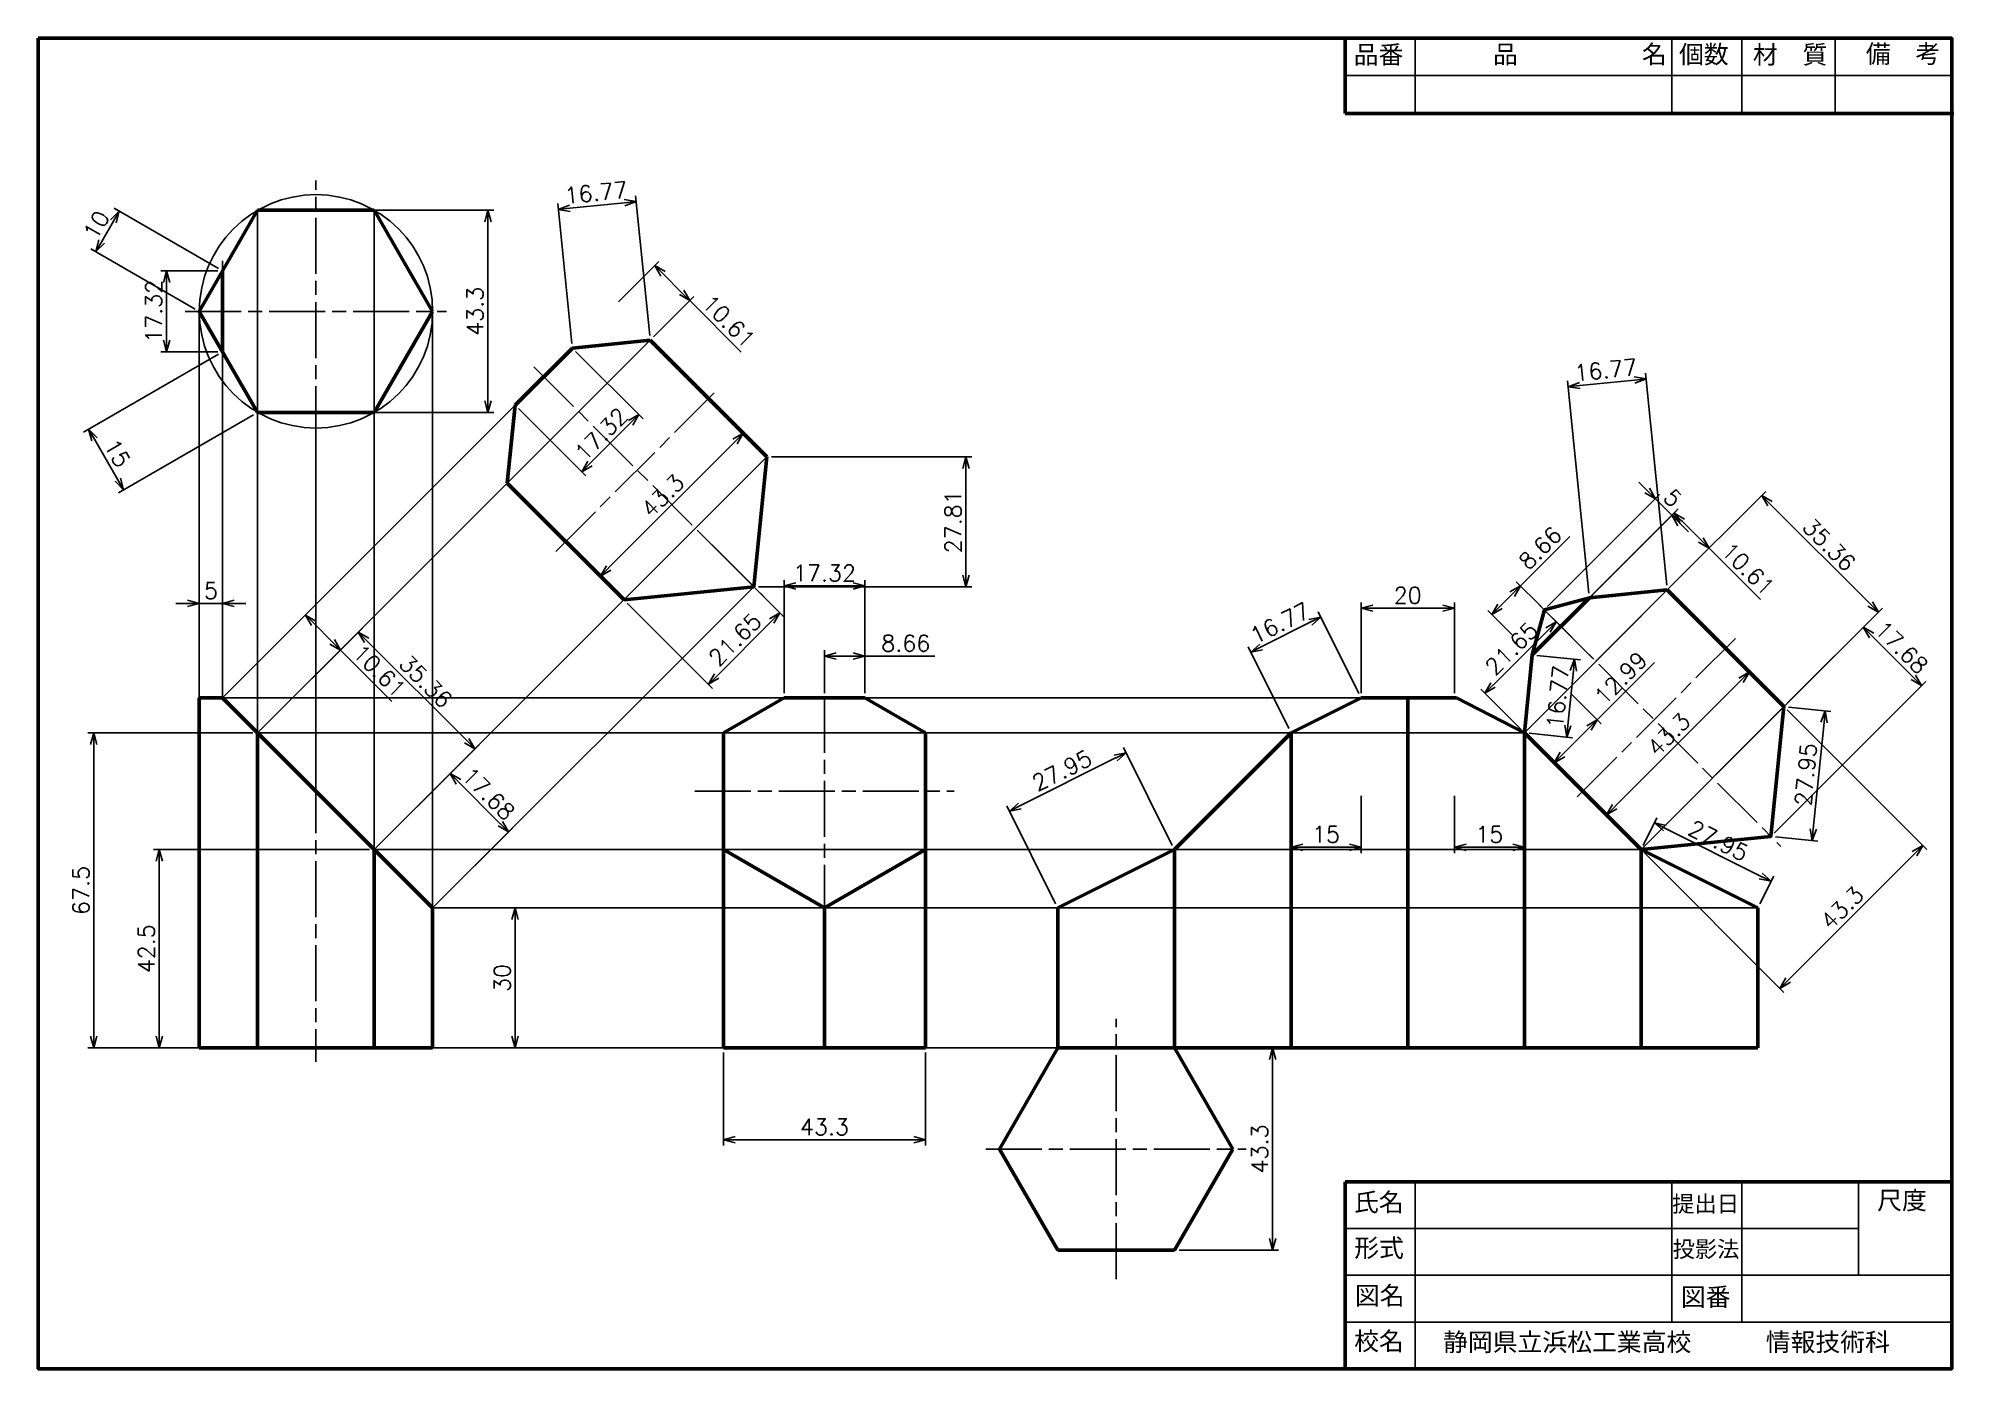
# Model space of a CAD drawing. Header units: millimetres. Extents: x 5 to 415, y 5 to 290.
import ezdxf

# ---------------------------------------------------------------- set-up
doc = ezdxf.new("R2010")
doc.units = ezdxf.units.MM
doc.linetypes.add('AM_ISO08W050', pattern=[18, 12, -1.5, 3, -1.5])
doc.linetypes.add('CENTER2', pattern=[28.575, 19.05, -3.175, 3.175, -3.175])
doc.layers.get('Defpoints').update_dxf_attribs({"lineweight": 25})
for name, color, linetype, lineweight in [('AM_5', 92, 'Continuous', 25), ('AM_7', 142, 'AM_ISO08W050', 25), ('太\u3000線', 7, 'Continuous', 50), ('寸法線', 5, 'Continuous', 25), ('構築線', 1, 'Continuous', 25), ('表題欄', 7, 'Continuous', 50)]:
    doc.layers.add(name, color=color, linetype=linetype, lineweight=lineweight)
doc.styles.get("Standard").update_dxf_attribs({"font": 'txt.shx', "height": 3.5})
doc.dimstyles.new('ISO-25$0', dxfattribs={"dimtxt": 3.9, "dimasz": 2.5, "dimexe": 1.25, "dimexo": 1, "dimgap": 1, "dimtad": 1, "dimdsep": 46, "dimtxsty": 'Standard', "dimblk": 'OPEN30', "dimcen": 2.5, "dimadec": 0, "dimazin": 0, "dimtfac": 1, "dimtmove": 0, "dimatfit": 3, "dimldrblk": 'OPEN30', "dimfxl": 1, "dimarcsym": 0})

msp = doc.modelspace()

# ---------------------------------------------------------------- texts
at = {"layer": '表題欄', "lineweight": 50, "attachment_point": 1}
for s, insert, char_height, width in [('{\\fＭＳ Ｐゴシック|b0|i0|c128|p2;品番}', (286.862, 288.46), 3.9, 13.6291), ('{\\fＭＳ Ｐゴシック|b0|i0|c128|p2;\u3000\u3000\u3000品\u3000\u3000\u3000\u3000\u3000名}', (300.748, 288.53), 3.9, 60.053), ('{\\fＭＳ Ｐゴシック|b0|i0|c128|p2;個数}', (356.56, 288.519), 3.9, 18.22998), ('{\\fＭＳ Ｐゴシック|b0|i0|c128|p2;材\u3000質}', (372.416, 288.461), 3.9, 17.85782), ('{\\fＭＳ Ｐゴシック|b0|i0|c128|p2;\u3000備\u3000考}', (391.267, 288.638), 3.9, 24.2768), ('{\\fＭＳ Ｐゴシック|b0|i0|c128|p2;氏名}', (286.917, 42.625), 3.9, 14.5173), ('{\\fＭＳ Ｐゴシック|b0|i0|c128|p2;提出日}', (355.115, 42.061), 3.5, 14.6241), ('{\\fＭＳ Ｐゴシック|b0|i0|c128|p2;尺度}', (399.035, 43.025), 3.9, 15.9987), ('{\\fＭＳ Ｐゴシック|b0|i0|c128|p2;形式}', (286.968, 32.829), 3.9, 14.5173), ('{\\fＭＳ Ｐゴシック|b0|i0|c128|p2;投影法}', (355.187, 32.372), 3.5, 15.1099), ('{\\fＭＳ Ｐゴシック|b0|i0|c128|p2;図名}', (287.126, 22.623), 3.9, 14.08791), ('{\\fＭＳ Ｐゴシック|b0|i0|c128|p2;図番}', (356.964, 22.327), 3.9, 15.4062), ('{\\fＭＳ Ｐゴシック|b0|i0|c128|p2;校名}', (286.961, 12.864), 3.9, 14.9068), ('{\\fMS PGothic|b0|i0|c128|p2;静岡県立浜松工業高校\u3000\u3000\u3000情報技術科}', (306.006, 12.654), 3.9, 114.3611)]:
    msp.add_mtext(s, dxfattribs=dict(at, insert=insert, char_height=char_height, width=width))

# ---------------------------------------------------------------- blocks, each defined once
blk = doc.blocks.new('_Open30')
at = {"layer": '表題欄', "color": 0, "linetype": 'CENTER2', "lineweight": -2}
for p, q in [((-1, 0.27), (0, 0)), ((0, 0), (-1, -0.27)), ((0, 0), (-1, 0))]:
    blk.add_line(p, q, dxfattribs=at)
blk = doc.blocks.new('*D7')
at = {"layer": 'AM_5', "color": 0, "lineweight": -2, "transparency": 16777216}
for p, q in [((65.5, 253.16), (102.59, 253.16)), ((101.34, 250.66), (101.34, 212.36)), ((65.5, 209.86), (102.59, 209.86))]:
    blk.add_line(p, q, dxfattribs=at)
at = {"layer": 'Defpoints', "color": 0, "transparency": 16777216}
for p in [(64.5, 253.16), (64.5, 209.86), (101.34, 209.86)]:
    blk.add_point(p, dxfattribs=at)
at = {"layer": 'AM_5', "color": 0, "lineweight": -2, "transparency": 16777216, "xscale": 2.5, "yscale": 2.5, "zscale": 2.5}
for p, rotation in [((101.34, 253.16), 90), ((101.34, 209.86), 270)]:
    blk.add_blockref('_Open30', p, dxfattribs=dict(at, rotation=rotation))
at = {"layer": 'AM_5', "color": 0, "transparency": 16777216, "insert": (98.59, 231.51), "char_height": 3.5, "attachment_point": 5, "rotation": 90}
blk.add_mtext('43.3', dxfattribs=at)
blk = doc.blocks.new('*D8')
at = {"layer": 'AM_5', "color": 0, "lineweight": -2, "transparency": 16777216}
for p, q in [((379.77, 146.12), (409.68, 116.21)), ((349.15, 115.5), (379.06, 85.59)), ((407.03, 115.33), (379.95, 88.24))]:
    blk.add_line(p, q, dxfattribs=at)
at = {"layer": 'Defpoints', "color": 0, "transparency": 16777216}
for p in [(379.06, 146.83), (348.44, 116.21), (378.18, 86.48)]:
    blk.add_point(p, dxfattribs=at)
at = {"layer": 'AM_5', "color": 0, "lineweight": -2, "transparency": 16777216, "xscale": 2.5, "yscale": 2.5, "zscale": 2.5}
for p, rotation in [((408.8, 117.09), 45), ((378.18, 86.48), 225)]:
    blk.add_blockref('_Open30', p, dxfattribs=dict(at, rotation=rotation))
at = {"layer": 'AM_5', "color": 0, "transparency": 16777216, "insert": (391.54, 103.73), "char_height": 3.5, "attachment_point": 5, "rotation": 45}
blk.add_mtext('43.3', dxfattribs=at)
blk = doc.blocks.new('*D9')
at = {"layer": 'AM_5', "color": 0, "lineweight": -2, "transparency": 16777216}
for p, q in [((77.71, 116.92), (94.15, 133.36)), ((95.03, 130.71), (104, 121.74)), ((90.21, 104.42), (106.65, 120.86))]:
    blk.add_line(p, q, dxfattribs=at)
at = {"layer": 'Defpoints', "color": 0, "transparency": 16777216}
for p in [(105.77, 119.98), (77, 116.21), (89.5, 103.71)]:
    blk.add_point(p, dxfattribs=at)
at = {"layer": 'AM_5', "color": 0, "lineweight": -2, "transparency": 16777216, "xscale": 2.5, "yscale": 2.5, "zscale": 2.5}
for p, rotation in [((93.27, 132.48), 134.9999999999999), ((105.77, 119.98), 314.9999999999998)]:
    blk.add_blockref('_Open30', p, dxfattribs=dict(at, rotation=rotation))
at = {"layer": 'AM_5', "color": 0, "transparency": 16777216, "insert": (101.46, 128.17), "char_height": 3.5, "attachment_point": 5, "rotation": 315}
blk.add_mtext('17.68', dxfattribs=at)
blk = doc.blocks.new('*D10')
at = {"layer": 'AM_5', "color": 0, "lineweight": -2, "transparency": 16777216}
for p, q in [((52.71, 141.92), (74.45, 163.66)), ((75.34, 161.01), (96.8, 139.55)), ((77.71, 116.92), (99.45, 138.66))]:
    blk.add_line(p, q, dxfattribs=at)
at = {"layer": 'Defpoints', "color": 0, "transparency": 16777216}
for p in [(52, 141.21), (98.57, 137.78), (77, 116.21)]:
    blk.add_point(p, dxfattribs=at)
at = {"layer": 'AM_5', "color": 0, "lineweight": -2, "transparency": 16777216, "xscale": 2.5, "yscale": 2.5, "zscale": 2.5}
for p, rotation in [((73.57, 162.78), 135.0000000000001), ((98.57, 137.78), 315.0000000000001)]:
    blk.add_blockref('_Open30', p, dxfattribs=dict(at, rotation=rotation))
at = {"layer": 'AM_5', "color": 0, "transparency": 16777216, "insert": (88.01, 152.22), "char_height": 3.5, "attachment_point": 5, "rotation": 315}
blk.add_mtext('35.36', dxfattribs=at)
blk = doc.blocks.new('*D11')
at = {"layer": 'AM_5', "color": 0, "lineweight": -2, "transparency": 16777216}
for p, q in [((45.21, 149.42), (63.12, 167.33)), ((64.01, 164.68), (67.97, 160.72)), ((52.71, 141.92), (70.62, 159.83)), ((69.74, 158.95), (80.76, 147.93))]:
    blk.add_line(p, q, dxfattribs=at)
at = {"layer": 'Defpoints', "color": 0, "transparency": 16777216}
for p in [(69.74, 158.95), (44.5, 148.71), (52, 141.21)]:
    blk.add_point(p, dxfattribs=at)
at = {"layer": 'AM_5', "color": 0, "lineweight": -2, "transparency": 16777216, "xscale": 2.5, "yscale": 2.5, "zscale": 2.5}
for p, rotation in [((62.24, 166.45), 135.0000000000002), ((69.74, 158.95), 315.0000000000002)]:
    blk.add_blockref('_Open30', p, dxfattribs=dict(at, rotation=rotation))
at = {"layer": 'AM_5', "color": 0, "transparency": 16777216, "insert": (78.08, 154.5), "char_height": 3.5, "attachment_point": 5, "rotation": 315}
blk.add_mtext('10.61', dxfattribs=at)
blk = doc.blocks.new('*D12')
at = {"layer": 'AM_5', "color": 0, "lineweight": -2, "transparency": 16777216}
for p, q in [((37, 168.93), (34.5, 168.93)), ((39.5, 149.71), (39.5, 170.18)), ((39.5, 168.93), (44.5, 168.93)), ((44.5, 149.71), (44.5, 170.18)), ((47, 168.93), (49.5, 168.93))]:
    blk.add_line(p, q, dxfattribs=at)
at = {"layer": 'Defpoints', "color": 0, "transparency": 16777216}
for p in [(44.5, 168.93), (39.5, 148.71), (44.5, 148.71)]:
    blk.add_point(p, dxfattribs=at)
at = {"layer": 'AM_5', "color": 0, "lineweight": -2, "transparency": 16777216, "xscale": 2.5, "yscale": 2.5, "zscale": 2.5}
blk.add_blockref('_Open30', (39.5, 168.93), dxfattribs=at)
at = {"layer": 'AM_5', "color": 0, "lineweight": -2, "transparency": 16777216, "xscale": 2.5, "yscale": 2.5, "zscale": 2.5, "rotation": 180}
blk.add_blockref('_Open30', (44.5, 168.93), dxfattribs=at)
at = {"layer": 'AM_5', "color": 0, "transparency": 16777216, "insert": (42, 171.68), "char_height": 3.5, "attachment_point": 5}
blk.add_mtext('5', dxfattribs=at)
blk = doc.blocks.new('*D13')
at = {"layer": 'AM_5', "color": 0, "lineweight": -2, "transparency": 16777216}
for p, q in [((348.89, 117.11), (351.85, 123.03)), ((353.53, 120.79), (374.06, 110.53)), ((373.89, 104.61), (376.85, 110.53))]:
    blk.add_line(p, q, dxfattribs=at)
at = {"layer": 'Defpoints', "color": 0, "transparency": 16777216}
for p in [(348.44, 116.21), (376.29, 109.41), (373.44, 103.71)]:
    blk.add_point(p, dxfattribs=at)
at = {"layer": 'AM_5', "color": 0, "lineweight": -2, "transparency": 16777216, "xscale": 2.5, "yscale": 2.5, "zscale": 2.5}
for p, rotation in [((351.29, 121.91), 153.4349488229221), ((376.29, 109.41), 333.434948822922)]:
    blk.add_blockref('_Open30', p, dxfattribs=dict(at, rotation=rotation))
at = {"layer": 'AM_5', "color": 0, "transparency": 16777216, "insert": (365.02, 118.12), "char_height": 3.5, "attachment_point": 5, "rotation": 333.4349}
blk.add_mtext('27.95', dxfattribs=at)
blk = doc.blocks.new('*D14')
at = {"layer": 'AM_5', "color": 0, "lineweight": -2, "transparency": 16777216}
for p, q in [((380.05, 146.73), (389.13, 145.81)), ((387.64, 143.45), (385.33, 120.61)), ((377.25, 118.92), (386.33, 118))]:
    blk.add_line(p, q, dxfattribs=at)
at = {"layer": 'Defpoints', "color": 0, "transparency": 16777216}
for p in [(379.06, 146.83), (376.25, 119.02), (385.08, 118.13)]:
    blk.add_point(p, dxfattribs=at)
at = {"layer": 'AM_5', "color": 0, "lineweight": -2, "transparency": 16777216, "xscale": 2.5, "yscale": 2.5, "zscale": 2.5}
for p, rotation in [((387.89, 145.94), 84.23604408078961), ((385.08, 118.13), 264.2360440807896)]:
    blk.add_blockref('_Open30', p, dxfattribs=dict(at, rotation=rotation))
at = {"layer": 'AM_5', "color": 0, "transparency": 16777216, "insert": (383.75, 132.31), "char_height": 3.5, "attachment_point": 5, "rotation": 84.236}
blk.add_mtext('27.95', dxfattribs=at)
blk = doc.blocks.new('*D15')
at = {"layer": 'AM_5', "color": 0, "lineweight": -2, "transparency": 16777216}
for p, q in [((367.27, 158.62), (372.52, 153.37)), ((342.79, 125.4), (369.87, 152.48)), ((336.65, 128), (341.9, 122.75))]:
    blk.add_line(p, q, dxfattribs=at)
at = {"layer": 'Defpoints', "color": 0, "transparency": 16777216}
for p in [(366.56, 159.33), (371.64, 154.25), (335.94, 128.71)]:
    blk.add_point(p, dxfattribs=at)
at = {"layer": 'AM_5', "color": 0, "lineweight": -2, "transparency": 16777216, "xscale": 2.5, "yscale": 2.5, "zscale": 2.5}
for p, rotation in [((371.64, 154.25), 44.99691642198065), ((341.02, 123.63), 224.9969164219806)]:
    blk.add_blockref('_Open30', p, dxfattribs=dict(at, rotation=rotation))
at = {"layer": 'AM_5', "color": 0, "transparency": 16777216, "insert": (354.38, 140.88), "char_height": 3.5, "attachment_point": 5, "rotation": 44.9969}
blk.add_mtext('43.3', dxfattribs=at)
blk = doc.blocks.new('*D16')
at = {"layer": 'AM_5', "color": 0, "lineweight": -2, "transparency": 16777216}
for p, q in [((322.58, 172.69), (333.19, 183.3)), ((327.01, 168.26), (321.7, 173.57)), ((318.22, 168.33), (320.81, 170.92)), ((320.88, 162.14), (315.57, 167.45))]:
    blk.add_line(p, q, dxfattribs=at)
at = {"layer": 'Defpoints', "color": 0, "transparency": 16777216}
for p in [(322.58, 172.69), (327.71, 167.56), (321.59, 161.43)]:
    blk.add_point(p, dxfattribs=at)
at = {"layer": 'AM_5', "color": 0, "lineweight": -2, "transparency": 16777216, "xscale": 2.5, "yscale": 2.5, "zscale": 2.5}
for p, rotation in [((322.58, 172.69), 45), ((316.46, 166.57), 225)]:
    blk.add_blockref('_Open30', p, dxfattribs=dict(at, rotation=rotation))
at = {"layer": 'AM_5', "color": 0, "transparency": 16777216, "insert": (326.82, 180.82), "char_height": 3.5, "attachment_point": 5, "rotation": 45}
blk.add_mtext('8.66', dxfattribs=at)
blk = doc.blocks.new('*D17')
at = {"layer": 'AM_5', "color": 0, "lineweight": -2, "transparency": 16777216}
for p, q in [((325.83, 158.61), (356.4, 189.17)), ((357.28, 186.52), (361.25, 182.55)), ((333.33, 151.1), (363.9, 181.67)), ((363.01, 180.78), (374.03, 169.76))]:
    blk.add_line(p, q, dxfattribs=at)
at = {"layer": 'Defpoints', "color": 0, "transparency": 16777216}
for p in [(363.01, 180.78), (325.12, 157.9), (332.63, 150.4)]:
    blk.add_point(p, dxfattribs=at)
at = {"layer": 'AM_5', "color": 0, "lineweight": -2, "transparency": 16777216, "xscale": 2.5, "yscale": 2.5, "zscale": 2.5}
for p, rotation in [((355.51, 188.29), 135.0000000000001), ((363.01, 180.78), 315.0000000000002)]:
    blk.add_blockref('_Open30', p, dxfattribs=dict(at, rotation=rotation))
at = {"layer": 'AM_5', "color": 0, "transparency": 16777216, "insert": (371.35, 176.33), "char_height": 3.5, "attachment_point": 5, "rotation": 315}
blk.add_mtext('10.61', dxfattribs=at)
blk = doc.blocks.new('*D18')
at = {"layer": 'AM_5', "color": 0, "lineweight": -2, "transparency": 16777216}
for p, q in [((129.33, 233.54), (137.99, 242.2)), ((138.87, 239.55), (142.84, 235.58)), ((136.83, 226.04), (145.49, 234.7)), ((144.61, 233.81), (155.62, 222.8))]:
    blk.add_line(p, q, dxfattribs=at)
at = {"layer": 'Defpoints', "color": 0, "transparency": 16777216}
for p in [(128.62, 232.83), (144.61, 233.81), (136.12, 225.33)]:
    blk.add_point(p, dxfattribs=at)
at = {"layer": 'AM_5', "color": 0, "lineweight": -2, "transparency": 16777216, "xscale": 2.5, "yscale": 2.5, "zscale": 2.5}
for p, rotation in [((137.11, 241.31), 135.0000000000001), ((144.61, 233.81), 315.0000000000002)]:
    blk.add_blockref('_Open30', p, dxfattribs=dict(at, rotation=rotation))
at = {"layer": 'AM_5', "color": 0, "transparency": 16777216, "insert": (152.94, 229.37), "char_height": 3.5, "attachment_point": 5, "rotation": 315}
blk.add_mtext('10.61', dxfattribs=at)
blk = doc.blocks.new('*D19')
at = {"layer": 'AM_5', "color": 0, "lineweight": -2, "transparency": 16777216}
for p, q in [((173.46, 149.71), (173.46, 158.91)), ((175.96, 157.66), (179.62, 157.66)), ((182.12, 149.71), (182.12, 158.91)), ((182.12, 157.66), (197.12, 157.66))]:
    blk.add_line(p, q, dxfattribs=at)
at = {"layer": 'Defpoints', "color": 0, "transparency": 16777216}
for p in [(182.12, 157.66), (173.46, 148.71), (182.12, 148.71)]:
    blk.add_point(p, dxfattribs=at)
at = {"layer": 'AM_5', "color": 0, "lineweight": -2, "transparency": 16777216, "xscale": 2.5, "yscale": 2.5, "zscale": 2.5, "rotation": 180}
blk.add_blockref('_Open30', (173.46, 157.66), dxfattribs=at)
at = {"layer": 'AM_5', "color": 0, "lineweight": -2, "transparency": 16777216, "xscale": 2.5, "yscale": 2.5, "zscale": 2.5}
blk.add_blockref('_Open30', (182.12, 157.66), dxfattribs=at)
at = {"layer": 'AM_5', "color": 0, "transparency": 16777216, "insert": (190.87, 160.41), "char_height": 3.5, "attachment_point": 5}
blk.add_mtext('8.66', dxfattribs=at)
blk = doc.blocks.new('*D20')
at = {"layer": 'AM_5', "color": 0, "lineweight": -2, "transparency": 16777216}
for p, q in [((349.74, 193.12), (347.97, 194.89)), ((328.42, 168.26), (352.39, 192.24)), ((351.51, 191.35), (355.04, 187.82)), ((331.96, 164.73), (355.93, 188.7)), ((356.81, 186.05), (358.58, 184.28))]:
    blk.add_line(p, q, dxfattribs=at)
at = {"layer": 'Defpoints', "color": 0, "transparency": 16777216}
for p in [(355.04, 187.82), (327.71, 167.56), (331.25, 164.02)]:
    blk.add_point(p, dxfattribs=at)
at = {"layer": 'AM_5', "color": 0, "lineweight": -2, "transparency": 16777216, "xscale": 2.5, "yscale": 2.5, "zscale": 2.5}
for p, rotation in [((351.51, 191.35), 314.9999999999995), ((355.04, 187.82), 134.9999999999996)]:
    blk.add_blockref('_Open30', p, dxfattribs=dict(at, rotation=rotation))
at = {"layer": 'AM_5', "color": 0, "transparency": 16777216, "insert": (355.22, 191.53), "char_height": 3.5, "attachment_point": 5, "rotation": 315}
blk.add_mtext('5', dxfattribs=at)
blk = doc.blocks.new('*D21')
at = {"layer": 'AM_5', "color": 0, "lineweight": -2, "transparency": 16777216}
for p, q in [((119.33, 224.64), (116.31, 254.59)), ((118.92, 253.6), (130.63, 254.78)), ((136.02, 226.32), (132.99, 256.28))]:
    blk.add_line(p, q, dxfattribs=at)
at = {"layer": 'Defpoints', "color": 0, "transparency": 16777216}
for p in [(133.12, 255.04), (119.43, 223.64), (136.12, 225.33)]:
    blk.add_point(p, dxfattribs=at)
at = {"layer": 'AM_5', "color": 0, "lineweight": -2, "transparency": 16777216, "xscale": 2.5, "yscale": 2.5, "zscale": 2.5}
for p, rotation in [((133.12, 255.04), 5.767656130017441), ((116.43, 253.35), 185.7676561300175)]:
    blk.add_blockref('_Open30', p, dxfattribs=dict(at, rotation=rotation))
at = {"layer": 'AM_5', "color": 0, "transparency": 16777216, "insert": (124.5, 256.93), "char_height": 3.5, "attachment_point": 5, "rotation": 5.7677}
blk.add_mtext('16.77', dxfattribs=at)
blk = doc.blocks.new('*D22')
at = {"layer": 'AM_5', "color": 0, "lineweight": -2, "transparency": 16777216}
for p, q in [((353.96, 172.82), (349.37, 218.29)), ((337.27, 171.14), (332.69, 216.61)), ((335.3, 215.62), (347.01, 216.8))]:
    blk.add_line(p, q, dxfattribs=at)
at = {"layer": 'Defpoints', "color": 0, "transparency": 16777216}
for p in [(349.5, 217.05), (337.37, 170.15), (354.06, 171.83)]:
    blk.add_point(p, dxfattribs=at)
at = {"layer": 'AM_5', "color": 0, "lineweight": -2, "transparency": 16777216, "xscale": 2.5, "yscale": 2.5, "zscale": 2.5}
for p, rotation in [((349.5, 217.05), 5.758664088141193), ((332.81, 215.37), 185.7586640881412)]:
    blk.add_blockref('_Open30', p, dxfattribs=dict(at, rotation=rotation))
at = {"layer": 'AM_5', "color": 0, "transparency": 16777216, "insert": (340.88, 218.94), "char_height": 3.5, "attachment_point": 5, "rotation": 5.7587}
blk.add_mtext('16.77', dxfattribs=at)
blk = doc.blocks.new('*D23')
at = {"layer": 'AM_5', "color": 0, "lineweight": -2, "transparency": 16777216}
for p, q in [((354.77, 172.54), (375.17, 192.94)), ((397.52, 168.82), (376.05, 190.29)), ((379.77, 147.54), (400.17, 167.94))]:
    blk.add_line(p, q, dxfattribs=at)
at = {"layer": 'Defpoints', "color": 0, "transparency": 16777216}
for p in [(374.29, 192.06), (354.06, 171.83), (379.06, 146.83)]:
    blk.add_point(p, dxfattribs=at)
at = {"layer": 'AM_5', "color": 0, "lineweight": -2, "transparency": 16777216, "xscale": 2.5, "yscale": 2.5, "zscale": 2.5}
for p, rotation in [((374.29, 192.06), 135.0000000000001), ((399.29, 167.06), 315.0000000000001)]:
    blk.add_blockref('_Open30', p, dxfattribs=dict(at, rotation=rotation))
at = {"layer": 'AM_5', "color": 0, "transparency": 16777216, "insert": (388.73, 181.5), "char_height": 3.5, "attachment_point": 5, "rotation": 315}
blk.add_mtext('35.36', dxfattribs=at)
blk = doc.blocks.new('*D24')
at = {"layer": 'AM_5', "color": 0, "lineweight": -2, "transparency": 16777216}
for p, q in [((215.31, 125.56), (235.84, 135.83)), ((247.99, 117.11), (237.52, 138.06)), ((222.99, 104.61), (212.52, 125.56))]:
    blk.add_line(p, q, dxfattribs=at)
at = {"layer": 'Defpoints', "color": 0, "transparency": 16777216}
for p in [(238.08, 136.94), (248.44, 116.21), (223.44, 103.71)]:
    blk.add_point(p, dxfattribs=at)
at = {"layer": 'AM_5', "color": 0, "lineweight": -2, "transparency": 16777216, "xscale": 2.5, "yscale": 2.5, "zscale": 2.5}
for p, rotation in [((238.08, 136.94), 26.56505117707797), ((213.08, 124.44), 206.5650511770779)]:
    blk.add_blockref('_Open30', p, dxfattribs=dict(at, rotation=rotation))
at = {"layer": 'AM_5', "color": 0, "transparency": 16777216, "insert": (224.35, 133.15), "char_height": 3.5, "attachment_point": 5, "rotation": 26.5651}
blk.add_mtext('27.95', dxfattribs=at)
blk = doc.blocks.new('*D25')
at = {"layer": 'AM_5', "color": 0, "lineweight": -2, "transparency": 16777216}
for p, q in [((164.8, 149.71), (164.8, 173.93)), ((167.3, 172.68), (179.62, 172.68)), ((182.12, 149.71), (182.12, 173.93))]:
    blk.add_line(p, q, dxfattribs=at)
at = {"layer": 'Defpoints', "color": 0, "transparency": 16777216}
for p in [(182.12, 172.68), (164.8, 148.71), (182.12, 148.71)]:
    blk.add_point(p, dxfattribs=at)
at = {"layer": 'AM_5', "color": 0, "lineweight": -2, "transparency": 16777216, "xscale": 2.5, "yscale": 2.5, "zscale": 2.5, "rotation": 180}
blk.add_blockref('_Open30', (164.8, 172.68), dxfattribs=at)
at = {"layer": 'AM_5', "color": 0, "lineweight": -2, "transparency": 16777216, "xscale": 2.5, "yscale": 2.5, "zscale": 2.5}
blk.add_blockref('_Open30', (182.12, 172.68), dxfattribs=at)
at = {"layer": 'AM_5', "color": 0, "transparency": 16777216, "insert": (173.46, 175.43), "char_height": 3.5, "attachment_point": 5}
blk.add_mtext('17.32', dxfattribs=at)
blk = doc.blocks.new('*D26')
at = {"layer": 'AM_5', "color": 0, "lineweight": -2, "transparency": 16777216}
for p, q in [((120.14, 222.94), (134.58, 208.5)), ((107.89, 210.69), (122.33, 196.26)), ((123.21, 198.91), (131.92, 207.62))]:
    blk.add_line(p, q, dxfattribs=at)
at = {"layer": 'Defpoints', "color": 0, "transparency": 16777216}
for p in [(119.43, 223.64), (107.19, 211.4), (133.69, 209.39)]:
    blk.add_point(p, dxfattribs=at)
at = {"layer": 'AM_5', "color": 0, "lineweight": -2, "transparency": 16777216, "xscale": 2.5, "yscale": 2.5, "zscale": 2.5}
for p, rotation in [((133.69, 209.39), 44.99999999999996), ((121.44, 197.14), 225)]:
    blk.add_blockref('_Open30', p, dxfattribs=dict(at, rotation=rotation))
at = {"layer": 'AM_5', "color": 0, "transparency": 16777216, "insert": (125.62, 205.21), "char_height": 3.5, "attachment_point": 5, "rotation": 45}
blk.add_mtext('17.32', dxfattribs=at)
blk = doc.blocks.new('*D27')
at = {"layer": 'AM_5', "color": 0, "lineweight": -2, "transparency": 16777216}
for p, q in [((364.46, 132.23), (396.94, 164.71)), ((406.79, 153.1), (397.83, 162.06)), ((376.96, 119.72), (409.45, 152.21))]:
    blk.add_line(p, q, dxfattribs=at)
at = {"layer": 'Defpoints', "color": 0, "transparency": 16777216}
for p in [(396.06, 163.83), (363.75, 131.52), (376.25, 119.02)]:
    blk.add_point(p, dxfattribs=at)
at = {"layer": 'AM_5', "color": 0, "lineweight": -2, "transparency": 16777216, "xscale": 2.5, "yscale": 2.5, "zscale": 2.5}
for p, rotation in [((396.06, 163.83), 135.0000000000004), ((408.56, 151.33), 315.0000000000004)]:
    blk.add_blockref('_Open30', p, dxfattribs=dict(at, rotation=rotation))
at = {"layer": 'AM_5', "color": 0, "transparency": 16777216, "insert": (404.26, 159.52), "char_height": 3.5, "attachment_point": 5, "rotation": 315}
blk.add_mtext('17.68', dxfattribs=at)
blk = doc.blocks.new('*D28')
at = {"layer": 'AM_5', "color": 0, "lineweight": -2, "transparency": 16777216}
for p, q in [((339.03, 144), (351.28, 156.25)), ((333.33, 149.69), (339.91, 143.11)), ((324.15, 140.5), (330.72, 133.93)), ((331.61, 136.58), (337.26, 142.23))]:
    blk.add_line(p, q, dxfattribs=at)
at = {"layer": 'Defpoints', "color": 0, "transparency": 16777216}
for p in [(332.63, 150.4), (339.03, 144), (323.44, 141.21)]:
    blk.add_point(p, dxfattribs=at)
at = {"layer": 'AM_5', "color": 0, "lineweight": -2, "transparency": 16777216, "xscale": 2.5, "yscale": 2.5, "zscale": 2.5}
for p, rotation in [((339.03, 144), 44.99999999999982), ((329.84, 134.81), 224.9999999999999)]:
    blk.add_blockref('_Open30', p, dxfattribs=dict(at, rotation=rotation))
at = {"layer": 'AM_5', "color": 0, "transparency": 16777216, "insert": (344.09, 152.95), "char_height": 3.5, "attachment_point": 5, "rotation": 45}
blk.add_mtext('12.99', dxfattribs=at)
blk = doc.blocks.new('*D29')
at = {"layer": 'AM_5', "color": 0, "lineweight": -2, "transparency": 16777216}
for p, q in [((146.52, 184.31), (164.78, 166.05)), ((131.21, 169), (149.47, 150.74)), ((162.13, 165.16), (150.36, 153.39))]:
    blk.add_line(p, q, dxfattribs=at)
at = {"layer": 'Defpoints', "color": 0, "transparency": 16777216}
for p in [(145.81, 185.02), (130.5, 169.71), (148.59, 151.62)]:
    blk.add_point(p, dxfattribs=at)
at = {"layer": 'AM_5', "color": 0, "lineweight": -2, "transparency": 16777216, "xscale": 2.5, "yscale": 2.5, "zscale": 2.5}
for p, rotation in [((163.9, 166.93), 45.00000000000009), ((148.59, 151.62), 225.0000000000001)]:
    blk.add_blockref('_Open30', p, dxfattribs=dict(at, rotation=rotation))
at = {"layer": 'AM_5', "color": 0, "transparency": 16777216, "insert": (154.3, 161.22), "char_height": 3.5, "attachment_point": 5, "rotation": 45}
blk.add_mtext('21.65', dxfattribs=at)
blk = doc.blocks.new('*D30')
at = {"layer": 'AM_5', "color": 0, "lineweight": -2, "transparency": 16777216}
for p, q in [((338.04, 157.23), (329.38, 165.89)), ((328.5, 163.24), (316.72, 151.46)), ((322.73, 141.92), (314.07, 150.58))]:
    blk.add_line(p, q, dxfattribs=at)
at = {"layer": 'Defpoints', "color": 0, "transparency": 16777216}
for p in [(338.75, 156.52), (314.96, 149.7), (323.44, 141.21)]:
    blk.add_point(p, dxfattribs=at)
at = {"layer": 'AM_5', "color": 0, "lineweight": -2, "transparency": 16777216, "xscale": 2.5, "yscale": 2.5, "zscale": 2.5}
for p, rotation in [((330.27, 165), 45), ((314.96, 149.7), 225)]:
    blk.add_blockref('_Open30', p, dxfattribs=dict(at, rotation=rotation))
at = {"layer": 'AM_5', "color": 0, "transparency": 16777216, "insert": (320.67, 159.29), "char_height": 3.5, "attachment_point": 5, "rotation": 45}
blk.add_mtext('21.65', dxfattribs=at)
blk = doc.blocks.new('*D31')
at = {"layer": 'AM_5', "color": 0, "lineweight": -2, "transparency": 16777216}
for p, q in [((43.5, 240.17), (31.25, 240.17)), ((32.5, 237.67), (32.5, 225.35)), ((43.5, 222.85), (31.25, 222.85))]:
    blk.add_line(p, q, dxfattribs=at)
at = {"layer": 'Defpoints', "color": 0, "transparency": 16777216}
for p in [(44.5, 240.17), (32.5, 222.85), (44.5, 222.85)]:
    blk.add_point(p, dxfattribs=at)
at = {"layer": 'AM_5', "color": 0, "lineweight": -2, "transparency": 16777216, "xscale": 2.5, "yscale": 2.5, "zscale": 2.5}
for p, rotation in [((32.5, 240.17), 90), ((32.5, 222.85), 270)]:
    blk.add_blockref('_Open30', p, dxfattribs=dict(at, rotation=rotation))
at = {"layer": 'AM_5', "color": 0, "transparency": 16777216, "insert": (29.75, 231.51), "char_height": 3.5, "attachment_point": 5, "rotation": 90}
blk.add_mtext('17.32', dxfattribs=at)
blk = doc.blocks.new('*D32')
at = {"layer": 'AM_5', "color": 0, "lineweight": -2, "transparency": 16777216}
for p, q in [((43.63, 222.35), (14.7, 205.64)), ((51.13, 209.36), (22.2, 192.65)), ((17.03, 204.1), (22.03, 195.44))]:
    blk.add_line(p, q, dxfattribs=at)
at = {"layer": 'Defpoints', "color": 0, "transparency": 16777216}
for p in [(44.5, 222.85), (52, 209.86), (23.28, 193.28)]:
    blk.add_point(p, dxfattribs=at)
at = {"layer": 'AM_5', "color": 0, "lineweight": -2, "transparency": 16777216, "xscale": 2.5, "yscale": 2.5, "zscale": 2.5}
for p, rotation in [((15.78, 206.27), 120), ((23.28, 193.28), 300.0000000000001)]:
    blk.add_blockref('_Open30', p, dxfattribs=dict(at, rotation=rotation))
at = {"layer": 'AM_5', "color": 0, "transparency": 16777216, "insert": (21.91, 201.15), "char_height": 3.5, "attachment_point": 5, "rotation": 300}
blk.add_mtext('15', dxfattribs=at)
blk = doc.blocks.new('*D33')
at = {"layer": 'AM_5', "color": 0, "lineweight": -2, "transparency": 16777216}
for p, q in [((267.03, 159.63), (277.56, 164.89)), ((287.99, 149.61), (279.23, 167.13)), ((272.99, 142.11), (264.23, 159.63))]:
    blk.add_line(p, q, dxfattribs=at)
at = {"layer": 'Defpoints', "color": 0, "transparency": 16777216}
for p in [(279.79, 166.01), (288.44, 148.71), (273.44, 141.21)]:
    blk.add_point(p, dxfattribs=at)
at = {"layer": 'AM_5', "color": 0, "lineweight": -2, "transparency": 16777216, "xscale": 2.5, "yscale": 2.5, "zscale": 2.5}
for p, rotation in [((279.79, 166.01), 26.56505117707808), ((264.79, 158.51), 206.5650511770781)]:
    blk.add_blockref('_Open30', p, dxfattribs=dict(at, rotation=rotation))
at = {"layer": 'AM_5', "color": 0, "transparency": 16777216, "insert": (271.06, 164.72), "char_height": 3.5, "attachment_point": 5, "rotation": 26.5651}
blk.add_mtext('16.77', dxfattribs=at)
blk = doc.blocks.new('*D34')
at = {"layer": 'AM_5', "color": 0, "lineweight": -2, "transparency": 16777216}
for p, q in [((288.44, 149.71), (288.44, 169.17)), ((308.44, 149.71), (308.44, 169.17)), ((290.94, 167.92), (305.94, 167.92))]:
    blk.add_line(p, q, dxfattribs=at)
at = {"layer": 'Defpoints', "color": 0, "transparency": 16777216}
for p in [(308.44, 167.92), (288.44, 148.71), (308.44, 148.71)]:
    blk.add_point(p, dxfattribs=at)
at = {"layer": 'AM_5', "color": 0, "lineweight": -2, "transparency": 16777216, "xscale": 2.5, "yscale": 2.5, "zscale": 2.5, "rotation": 180}
blk.add_blockref('_Open30', (288.44, 167.92), dxfattribs=at)
at = {"layer": 'AM_5', "color": 0, "lineweight": -2, "transparency": 16777216, "xscale": 2.5, "yscale": 2.5, "zscale": 2.5}
blk.add_blockref('_Open30', (308.44, 167.92), dxfattribs=at)
at = {"layer": 'AM_5', "color": 0, "transparency": 16777216, "insert": (298.44, 170.67), "char_height": 3.5, "attachment_point": 5}
blk.add_mtext('20', dxfattribs=at)
blk = doc.blocks.new('*D35')
at = {"layer": 'AM_5', "color": 0, "lineweight": -2, "transparency": 16777216}
for p, q in [((308.44, 127.71), (308.44, 115.46)), ((323.44, 127.71), (323.44, 115.46)), ((310.94, 116.71), (320.94, 116.71))]:
    blk.add_line(p, q, dxfattribs=at)
at = {"layer": 'Defpoints', "color": 0, "transparency": 16777216}
for p in [(308.44, 128.71), (323.44, 128.71), (323.44, 116.71)]:
    blk.add_point(p, dxfattribs=at)
at = {"layer": 'AM_5', "color": 0, "lineweight": -2, "transparency": 16777216, "xscale": 2.5, "yscale": 2.5, "zscale": 2.5, "rotation": 180}
blk.add_blockref('_Open30', (308.44, 116.71), dxfattribs=at)
at = {"layer": 'AM_5', "color": 0, "lineweight": -2, "transparency": 16777216, "xscale": 2.5, "yscale": 2.5, "zscale": 2.5}
blk.add_blockref('_Open30', (323.44, 116.71), dxfattribs=at)
at = {"layer": 'AM_5', "color": 0, "transparency": 16777216, "insert": (315.94, 119.46), "char_height": 3.5, "attachment_point": 5}
blk.add_mtext('15', dxfattribs=at)
blk = doc.blocks.new('*D36')
at = {"layer": 'AM_5', "color": 0, "lineweight": -2, "transparency": 16777216}
for p, q in [((273.44, 127.71), (273.44, 115.46)), ((288.44, 127.71), (288.44, 115.46)), ((285.94, 116.71), (275.94, 116.71))]:
    blk.add_line(p, q, dxfattribs=at)
at = {"layer": 'Defpoints', "color": 0, "transparency": 16777216}
for p in [(273.44, 128.71), (288.44, 128.71), (273.44, 116.71)]:
    blk.add_point(p, dxfattribs=at)
at = {"layer": 'AM_5', "color": 0, "lineweight": -2, "transparency": 16777216, "xscale": 2.5, "yscale": 2.5, "zscale": 2.5, "rotation": 180}
blk.add_blockref('_Open30', (273.44, 116.71), dxfattribs=at)
at = {"layer": 'AM_5', "color": 0, "lineweight": -2, "transparency": 16777216, "xscale": 2.5, "yscale": 2.5, "zscale": 2.5}
blk.add_blockref('_Open30', (288.44, 116.71), dxfattribs=at)
at = {"layer": 'AM_5', "color": 0, "transparency": 16777216, "insert": (280.94, 119.46), "char_height": 3.5, "attachment_point": 5}
blk.add_mtext('15', dxfattribs=at)
blk = doc.blocks.new('*D37')
at = {"layer": 'AM_5', "color": 0, "lineweight": -2, "transparency": 16777216}
for p, q in [((326.12, 157.8), (335.43, 156.86)), ((333.93, 154.5), (332.75, 142.78)), ((324.44, 141.11), (333.74, 140.17))]:
    blk.add_line(p, q, dxfattribs=at)
at = {"layer": 'Defpoints', "color": 0, "transparency": 16777216}
for p in [(325.13, 157.9), (323.44, 141.21), (332.5, 140.3)]:
    blk.add_point(p, dxfattribs=at)
at = {"layer": 'AM_5', "color": 0, "lineweight": -2, "transparency": 16777216, "xscale": 2.5, "yscale": 2.5, "zscale": 2.5}
for p, rotation in [((334.19, 156.98), 84.23604408078931), ((332.5, 140.3), 264.2360440807893)]:
    blk.add_blockref('_Open30', p, dxfattribs=dict(at, rotation=rotation))
at = {"layer": 'AM_5', "color": 0, "transparency": 16777216, "insert": (330.61, 148.92), "char_height": 3.5, "attachment_point": 5, "rotation": 84.236}
blk.add_mtext('16.77', dxfattribs=at)
blk = doc.blocks.new('*D38')
at = {"layer": 'AM_5', "color": 0, "lineweight": -2, "transparency": 16777216}
for p, q in [((18.58, 246.47), (21.08, 250.8)), ((43.63, 240.67), (21.25, 253.59)), ((38.63, 232.01), (16.25, 244.93))]:
    blk.add_line(p, q, dxfattribs=at)
at = {"layer": 'Defpoints', "color": 0, "transparency": 16777216}
for p in [(22.33, 252.97), (44.5, 240.17), (39.5, 231.51)]:
    blk.add_point(p, dxfattribs=at)
at = {"layer": 'AM_5', "color": 0, "lineweight": -2, "transparency": 16777216, "xscale": 2.5, "yscale": 2.5, "zscale": 2.5}
for p, rotation in [((22.33, 252.97), 59.99999999999987), ((17.33, 244.31), 239.9999999999999)]:
    blk.add_blockref('_Open30', p, dxfattribs=dict(at, rotation=rotation))
at = {"layer": 'AM_5', "color": 0, "transparency": 16777216, "insert": (17.45, 250.01), "char_height": 3.5, "attachment_point": 5, "rotation": 60}
blk.add_mtext('10', dxfattribs=at)
blk = doc.blocks.new('*D39')
at = {"layer": 'AM_5', "color": 0, "lineweight": -2, "transparency": 16777216}
for p, q in [((249.44, 73.71), (270.74, 73.71)), ((269.49, 71.21), (269.49, 32.91)), ((249.44, 30.41), (270.74, 30.41))]:
    blk.add_line(p, q, dxfattribs=at)
at = {"layer": 'Defpoints', "color": 0, "transparency": 16777216}
for p in [(248.44, 73.71), (248.44, 30.41), (269.49, 30.41)]:
    blk.add_point(p, dxfattribs=at)
at = {"layer": 'AM_5', "color": 0, "lineweight": -2, "transparency": 16777216, "xscale": 2.5, "yscale": 2.5, "zscale": 2.5}
for p, rotation in [((269.49, 73.71), 90), ((269.49, 30.41), 270)]:
    blk.add_blockref('_Open30', p, dxfattribs=dict(at, rotation=rotation))
at = {"layer": 'AM_5', "color": 0, "transparency": 16777216, "insert": (266.74, 52.06), "char_height": 3.5, "attachment_point": 5, "rotation": 90}
blk.add_mtext('43.3', dxfattribs=at)
blk = doc.blocks.new('*D40')
at = {"layer": 'AM_5', "color": 0, "lineweight": -2, "transparency": 16777216}
for p, q in [((151.81, 72.71), (151.81, 52.81)), ((195.11, 72.71), (195.11, 52.81)), ((154.31, 54.06), (192.61, 54.06))]:
    blk.add_line(p, q, dxfattribs=at)
at = {"layer": 'Defpoints', "color": 0, "transparency": 16777216}
for p in [(151.81, 73.71), (195.11, 73.71), (195.11, 54.06)]:
    blk.add_point(p, dxfattribs=at)
at = {"layer": 'AM_5', "color": 0, "lineweight": -2, "transparency": 16777216, "xscale": 2.5, "yscale": 2.5, "zscale": 2.5, "rotation": 180}
blk.add_blockref('_Open30', (151.81, 54.06), dxfattribs=at)
at = {"layer": 'AM_5', "color": 0, "lineweight": -2, "transparency": 16777216, "xscale": 2.5, "yscale": 2.5, "zscale": 2.5}
blk.add_blockref('_Open30', (195.11, 54.06), dxfattribs=at)
at = {"layer": 'AM_5', "color": 0, "transparency": 16777216, "insert": (173.46, 56.81), "char_height": 3.5, "attachment_point": 5}
blk.add_mtext('43.3', dxfattribs=at)
blk = doc.blocks.new('*D41')
at = {"layer": 'AM_5', "color": 0, "lineweight": -2, "transparency": 16777216}
for p, q in [((160.41, 201.04), (155.18, 206.27)), ((127.21, 176.54), (154.3, 203.62)), ((129.8, 170.42), (124.56, 175.65))]:
    blk.add_line(p, q, dxfattribs=at)
at = {"layer": 'Defpoints', "color": 0, "transparency": 16777216}
for p in [(156.06, 205.39), (161.12, 200.33), (130.5, 169.71)]:
    blk.add_point(p, dxfattribs=at)
at = {"layer": 'AM_5', "color": 0, "lineweight": -2, "transparency": 16777216, "xscale": 2.5, "yscale": 2.5, "zscale": 2.5}
for p, rotation in [((156.06, 205.39), 45), ((125.45, 174.77), 225)]:
    blk.add_blockref('_Open30', p, dxfattribs=dict(at, rotation=rotation))
at = {"layer": 'AM_5', "color": 0, "transparency": 16777216, "insert": (138.81, 192.02), "char_height": 3.5, "attachment_point": 5, "rotation": 45}
blk.add_mtext('43.3', dxfattribs=at)
blk = doc.blocks.new('*D42')
at = {"layer": 'Defpoints', "color": 0, "transparency": 16777216}
for p in [(89.5, 103.71), (107.15, 103.71), (89.5, 73.71)]:
    blk.add_point(p, dxfattribs=at)
at = {"layer": '構築線', "color": 0, "lineweight": -2, "transparency": 16777216}
for p, q in [((90.5, 103.71), (108.4, 103.71)), ((107.15, 76.21), (107.15, 101.21)), ((90.5, 73.71), (108.4, 73.71))]:
    blk.add_line(p, q, dxfattribs=at)
at = {"layer": '構築線', "color": 0, "lineweight": -2, "transparency": 16777216, "xscale": 2.5, "yscale": 2.5, "zscale": 2.5}
for p, rotation in [((107.15, 103.71), 90), ((107.15, 73.71), 270)]:
    blk.add_blockref('_Open30', p, dxfattribs=dict(at, rotation=rotation))
at = {"layer": '構築線', "color": 0, "transparency": 16777216, "insert": (104.4, 88.71), "char_height": 3.5, "attachment_point": 5, "rotation": 90}
blk.add_mtext('30', dxfattribs=at)
blk = doc.blocks.new('*D43')
at = {"layer": 'Defpoints', "color": 0, "transparency": 16777216}
for p in [(16.89, 141.21), (52, 141.21), (52, 73.71)]:
    blk.add_point(p, dxfattribs=at)
at = {"layer": '構築線', "color": 0, "lineweight": -2, "transparency": 16777216}
for p, q in [((51, 141.21), (15.64, 141.21)), ((16.89, 76.21), (16.89, 138.71)), ((51, 73.71), (15.64, 73.71))]:
    blk.add_line(p, q, dxfattribs=at)
at = {"layer": '構築線', "color": 0, "lineweight": -2, "transparency": 16777216, "xscale": 2.5, "yscale": 2.5, "zscale": 2.5}
for p, rotation in [((16.89, 141.21), 90), ((16.89, 73.71), 270)]:
    blk.add_blockref('_Open30', p, dxfattribs=dict(at, rotation=rotation))
at = {"layer": '構築線', "color": 0, "transparency": 16777216, "insert": (14.14, 107.46), "char_height": 3.5, "attachment_point": 5, "rotation": 90}
blk.add_mtext('67.5', dxfattribs=at)
blk = doc.blocks.new('*D44')
at = {"layer": 'Defpoints', "color": 0, "transparency": 16777216}
for p in [(30.91, 116.21), (77, 116.21), (77, 73.71)]:
    blk.add_point(p, dxfattribs=at)
at = {"layer": '構築線', "color": 0, "lineweight": -2, "transparency": 16777216}
for p, q in [((76, 116.21), (29.66, 116.21)), ((30.91, 76.21), (30.91, 113.71)), ((76, 73.71), (29.66, 73.71))]:
    blk.add_line(p, q, dxfattribs=at)
at = {"layer": '構築線', "color": 0, "lineweight": -2, "transparency": 16777216, "xscale": 2.5, "yscale": 2.5, "zscale": 2.5}
for p, rotation in [((30.91, 116.21), 90), ((30.91, 73.71), 270)]:
    blk.add_blockref('_Open30', p, dxfattribs=dict(at, rotation=rotation))
at = {"layer": '構築線', "color": 0, "transparency": 16777216, "insert": (28.16, 94.96), "char_height": 3.5, "attachment_point": 5, "rotation": 90}
blk.add_mtext('42.5', dxfattribs=at)
blk = doc.blocks.new('*D45')
at = {"layer": 'Defpoints', "color": 0, "transparency": 16777216}
for p in [(161.12, 200.33), (203.78, 200.33), (158.31, 172.52)]:
    blk.add_point(p, dxfattribs=at)
at = {"layer": '構築線', "color": 0, "lineweight": -2, "transparency": 16777216}
for p, q in [((162.12, 200.33), (205.03, 200.33)), ((203.78, 175.02), (203.78, 197.83)), ((159.31, 172.52), (205.03, 172.52))]:
    blk.add_line(p, q, dxfattribs=at)
at = {"layer": '構築線', "color": 0, "lineweight": -2, "transparency": 16777216, "xscale": 2.5, "yscale": 2.5, "zscale": 2.5}
for p, rotation in [((203.78, 200.33), 90), ((203.78, 172.52), 270)]:
    blk.add_blockref('_Open30', p, dxfattribs=dict(at, rotation=rotation))
at = {"layer": '構築線', "color": 0, "transparency": 16777216, "insert": (201.03, 186.43), "char_height": 3.5, "attachment_point": 5, "rotation": 90}
blk.add_mtext('27.81', dxfattribs=at)

# ---------------------------------------------------------------- dimensions: what is measured, and where the dimension line sits
at = {"layer": 'AM_5'}
for p1, p2, distance, picture, middle in [((119.435, 223.644), (136.12, 225.33), 29.857, '*D21', (124.5, 256.929)), ((39.501, 231.512), (44.501, 240.172), 25.595, '*D38', (17.453, 250.014)), ((128.62, 232.83), (136.12, 225.33), 12, '*D18', (152.943, 229.366)), ((44.501, 222.851), (52.001, 209.861), -33.163, '*D32', (21.913, 201.15)), ((107.187, 211.397), (119.435, 223.644), -20.163, '*D26', (125.624, 205.208)), ((337.372, 170.145), (354.06, 171.828), 45.45, '*D22', (340.88, 218.943)), ((130.502, 169.712), (161.12, 200.33), 7.152, '*D41', (138.81, 192.022)), ((327.713, 167.557), (331.249, 164.022), 33.65, '*D20', (355.219, 191.528)), ((325.125, 157.898), (332.627, 150.396), 42.974, '*D17', (371.352, 176.334)), ((145.811, 185.021), (130.502, 169.712), 25.582, '*D29', (154.301, 161.222)), ((321.589, 161.434), (327.713, 167.557), 7.259, '*D16', (326.823, 180.822)), ((273.442, 141.211), (288.442, 148.711), 19.339, '*D33', (271.063, 164.718)), ((44.501, 148.711), (52.001, 141.211), 25.088, '*D11', (78.079, 154.501)), ((376.253, 119.018), (363.751, 131.52), -45.693, '*D27', (404.256, 159.523)), ((52.001, 141.211), (77.001, 116.211), 30.501, '*D10', (88.013, 152.223)), ((323.442, 141.211), (332.627, 150.396), -9.049, '*D28', (344.094, 152.954)), ((325.126, 157.897), (323.442, 141.211), 9.105, '*D37', (330.607, 148.916)), ((335.939, 128.711), (366.56, 159.328), -7.183, '*D15', (354.383, 140.885)), ((379.06, 146.828), (348.442, 116.211), 42.052, '*D8', (391.542, 103.729)), ((77.001, 116.211), (89.501, 103.711), 23.003, '*D9', (101.461, 128.171))]:
    dim = msp.add_aligned_dim(p1=p1, p2=p2, distance=distance, dimstyle='ISO-25$0', override={"dimpost": ''}, dxfattribs=at)
    dim.commit()
    dim.dimension.update_dxf_attribs({"geometry": picture, "text_midpoint": middle})
for base, p1, p2, angle, picture, middle in [((101.338, 209.861), (64.501, 253.162), (64.501, 209.861), 90, '*D7', (98.588, 231.512)), ((273.442, 116.711), (288.442, 128.711), (273.442, 128.711), 0, '*D36', (280.942, 119.461)), ((323.4421, 116.7107), (308.4372, 128.7107), (323.4421, 128.7107), 0, '*D35', (315.9396, 119.4607))]:
    dim = msp.add_linear_dim(base=base, p1=p1, p2=p2, angle=angle, dimstyle='ISO-25$0', dxfattribs=at)
    dim.commit()
    dim.dimension.update_dxf_attribs({"geometry": picture, "text_midpoint": middle})
for base, p1, p2, angle, picture, middle in [((32.501, 222.851), (44.501, 240.172), (44.501, 222.851), 90, '*D31', (29.751, 231.512)), ((195.111, 54.059), (151.811, 73.711), (195.111, 73.711), 0, '*D40', (173.461, 56.809)), ((269.485, 30.411), (248.442, 73.711), (248.442, 30.411), 90, '*D39', (266.735, 52.061))]:
    dim = msp.add_linear_dim(base=base, p1=p1, p2=p2, angle=angle, dimstyle='ISO-25$0', override={"dimpost": ''}, dxfattribs=at)
    dim.commit()
    dim.dimension.update_dxf_attribs({"geometry": picture, "text_midpoint": middle})
for p1, p2, distance, picture, middle in [((379.06, 146.828), (354.06, 171.828), -28.605, '*D23', (388.731, 181.5)), ((338.751, 156.52), (323.442, 141.211), -12, '*D30', (320.667, 159.295)), ((379.06, 146.828), (376.253, 119.018), 8.874, '*D14', (383.75, 132.308)), ((223.442, 103.711), (248.442, 116.211), 23.18, '*D24', (224.346, 133.153)), ((348.442, 116.211), (373.442, 103.711), 6.375, '*D13', (365.023, 118.122))]:
    dim = msp.add_aligned_dim(p1=p1, p2=p2, distance=distance, dimstyle='ISO-25$0', dxfattribs=at)
    dim.commit()
    dim.dimension.update_dxf_attribs({"geometry": picture, "text_midpoint": middle})
dim = msp.add_linear_dim(base=(182.121, 172.681), p1=(164.801, 148.711), p2=(182.121, 148.711), dimstyle='ISO-25$0', dxfattribs=at)
dim.commit()
dim.dimension.update_dxf_attribs({"geometry": '*D25', "text_midpoint": (173.461, 175.431)})
for base, p1, p2, picture, middle in [((44.501, 168.934), (39.501, 148.711), (44.501, 148.711), '*D12', (42.001, 171.684)), ((308.442, 167.922), (288.442, 148.711), (308.442, 148.711), '*D34', (298.442, 170.672)), ((182.121, 157.661), (173.461, 148.711), (182.121, 148.711), '*D19', (190.871, 160.411))]:
    dim = msp.add_linear_dim(base=base, p1=p1, p2=p2, dimstyle='ISO-25$0', override={"dimpost": ''}, dxfattribs=at)
    dim.commit()
    dim.dimension.update_dxf_attribs({"geometry": picture, "text_midpoint": middle})
at = {"layer": '構築線'}
for base, p1, p2, picture, middle in [((203.779, 200.33), (158.311, 172.521), (161.12, 200.33), '*D45', (201.029, 186.425)), ((30.914, 116.211), (77.001, 73.711), (77.001, 116.211), '*D44', (28.164, 94.961)), ((107.147, 103.711), (89.501, 73.711), (89.501, 103.711), '*D42', (104.397, 88.711))]:
    dim = msp.add_linear_dim(base=base, p1=p1, p2=p2, angle=90, dimstyle='ISO-25$0', dxfattribs=at)
    dim.commit()
    dim.dimension.update_dxf_attribs({"geometry": picture, "text_midpoint": middle})
dim = msp.add_linear_dim(base=(16.894, 141.211), p1=(52.001, 73.711), p2=(52.001, 141.211), angle=90, dimstyle='ISO-25$0', dxfattribs=at)
dim.commit()
dim.dimension.update_dxf_attribs({"geometry": '*D43', "text_midpoint": (16.894, 107.461), "dimtype": 160})

# ---------------------------------------------------------------- linework, layer by layer
at = {"layer": 'AM_7'}
for p, q in [((64.501, 203.512), (64.501, 259.512)), ((36.501, 231.512), (92.501, 231.512)), ((111.19, 219.642), (160.432, 170.399)), ((115.881, 180.091), (150.741, 214.951)), ((326.624, 168.646), (378.374, 116.897)), ((368.681, 161.45), (333.821, 126.589)), ((173.461, 100.906), (173.461, 156.516)), ((64.501, 131.711), (64.501, 70.711)), ((145.656, 128.711), (201.266, 128.711)), ((235.942, 24.16), (235.942, 79.961)), ((208.041, 52.061), (263.843, 52.061))]:
    msp.add_line(p, q, dxfattribs=at)
at = {"layer": '太\u3000線', "color": 5, "lineweight": 25}
msp.add_line((415.425, 273.868), (285, 273.868), dxfattribs=at)
at = {"layer": '太\u3000線'}
for p, q in [((285, 273.868), (415.425, 273.868)), ((52.001, 253.162), (39.501, 231.512)), ((77.001, 253.162), (52.001, 253.162)), ((89.501, 231.512), (77.001, 253.162)), ((44.501, 222.851), (44.501, 240.172)), ((39.501, 231.512), (52.001, 209.861)), ((77.001, 209.861), (89.501, 231.512)), ((119.435, 223.644), (107.187, 211.397)), ((136.12, 225.33), (119.435, 223.644)), ((161.12, 200.33), (136.12, 225.33)), ((52.001, 209.861), (77.001, 209.861)), ((107.187, 211.397), (105.502, 194.712)), ((158.311, 172.521), (161.12, 200.33)), ((105.502, 194.712), (130.502, 169.712)), ((130.502, 169.712), (158.311, 172.521)), ((325.125, 157.898), (337.372, 170.145)), ((337.372, 170.145), (327.713, 167.557)), ((354.06, 171.828), (337.363, 170.143)), ((354.06, 171.828), (379.06, 146.828)), ((327.713, 167.557), (325.125, 157.898)), ((325.127, 157.908), (323.442, 141.211)), ((39.501, 148.711), (39.501, 73.711)), ((39.501, 148.711), (44.501, 148.711)), ((44.501, 148.711), (89.501, 103.711)), ((151.811, 141.211), (164.801, 148.711)), ((164.801, 148.711), (182.121, 148.711)), ((182.121, 148.711), (195.111, 141.211)), ((273.442, 141.211), (288.442, 148.711)), ((288.442, 148.711), (308.866, 148.711)), ((298.442, 148.711), (298.442, 73.711)), ((308.866, 148.711), (323.442, 141.211)), ((379.06, 146.828), (376.253, 119.018)), ((52.001, 141.211), (52.001, 73.711)), ((151.811, 141.211), (151.811, 116.211)), ((195.111, 141.211), (195.111, 73.711)), ((248.442, 116.211), (273.442, 141.211)), ((273.442, 73.711), (273.442, 141.211)), ((323.442, 141.211), (348.442, 116.211)), ((323.442, 141.211), (323.442, 73.711)), ((77.001, 116.211), (77.001, 73.711)), ((151.811, 116.211), (151.811, 73.711)), ((151.811, 116.211), (173.461, 103.711)), ((173.461, 103.711), (195.111, 116.211)), ((223.442, 103.711), (248.442, 116.211)), ((248.442, 116.211), (248.442, 73.711)), ((376.253, 119.018), (348.442, 116.211)), ((348.442, 116.211), (373.442, 103.711)), ((348.442, 116.211), (348.442, 73.711)), ((89.501, 73.711), (89.501, 103.711)), ((173.461, 103.711), (173.461, 73.711)), ((223.442, 103.711), (223.442, 73.711)), ((373.442, 73.711), (373.442, 103.711)), ((39.501, 73.711), (89.501, 73.711)), ((195.111, 73.711), (151.811, 73.711)), ((223.442, 73.711), (210.942, 52.061)), ((223.442, 73.711), (373.442, 73.711)), ((260.942, 52.061), (248.442, 73.711)), ((210.942, 52.061), (223.442, 30.411)), ((248.442, 30.411), (260.942, 52.061)), ((223.442, 30.411), (248.442, 30.411))]:
    msp.add_line(p, q, dxfattribs=at)
at = {"layer": '太\u3000線', "lineweight": 50}
msp.add_lwpolyline([(5, 290), (415, 290), (415, 5), (5, 5)], close=True, dxfattribs=at)
at = {"layer": '寸法線', "color": 5, "lineweight": 25}
msp.add_line((415, 5), (415, 5), dxfattribs=at)
at = {"layer": '構築線'}
for p, q in [((52.001, 253.162), (52.001, 141.211)), ((77.001, 253.162), (77.001, 116.211)), ((44.501, 148.711), (44.501, 242.337)), ((39.501, 231.512), (39.501, 148.711)), ((89.501, 231.512), (89.501, 103.711)), ((136.12, 225.33), (52.001, 141.211)), ((107.187, 211.397), (44.501, 148.711)), ((64.501, 209.861), (64.501, 128.711)), ((77.001, 116.211), (161.12, 200.33)), ((158.311, 172.521), (89.501, 103.711)), ((323.442, 141.211), (354.06, 171.828)), ((44.501, 148.711), (308.866, 148.711)), ((348.442, 116.211), (379.06, 146.828)), ((52.001, 141.211), (323.442, 141.211)), ((77.001, 116.211), (348.442, 116.211)), ((89.501, 103.711), (373.442, 103.711)), ((39.501, 73.711), (373.442, 73.711))]:
    msp.add_line(p, q, dxfattribs=at)
msp.add_circle((64.501, 231.512), 25, dxfattribs=at)
at = {"layer": '表題欄', "lineweight": 50}
for p, q in [((285, 290), (285, 273.879)), ((285, 45), (415, 45)), ((285, 45), (285, 5)), ((415, 45), (415, 45))]:
    msp.add_line(p, q, dxfattribs=at)
at = {"layer": '表題欄', "color": 5, "lineweight": 25}
for p, q in [((300, 290), (300, 274.02)), ((355, 290), (355, 274.02)), ((370, 290), (370, 274.02)), ((390, 290), (390, 274.02)), ((285, 282), (415, 282)), ((370, 35.035), (370, 45.393)), ((300, 45), (300, 5)), ((355, 15), (355, 45)), ((395, 45), (395, 25)), ((285, 35), (395, 35)), ((395, 35), (285, 35)), ((370, 24.974), (370, 35.035)), ((285, 25), (415, 25)), ((370, 15), (370, 25)), ((285, 15), (415, 15)), ((285, 15), (415, 15))]:
    msp.add_line(p, q, dxfattribs=at)

msp.set_redraw_order([(e.dxf.handle, doc.entitydb.next_handle()) for e in msp.query("TEXT MTEXT ATTDEF DIMENSION ARC_DIMENSION")])  # texts and dimensions are drawn at this point

doc.saveas('drawing.dxf')
